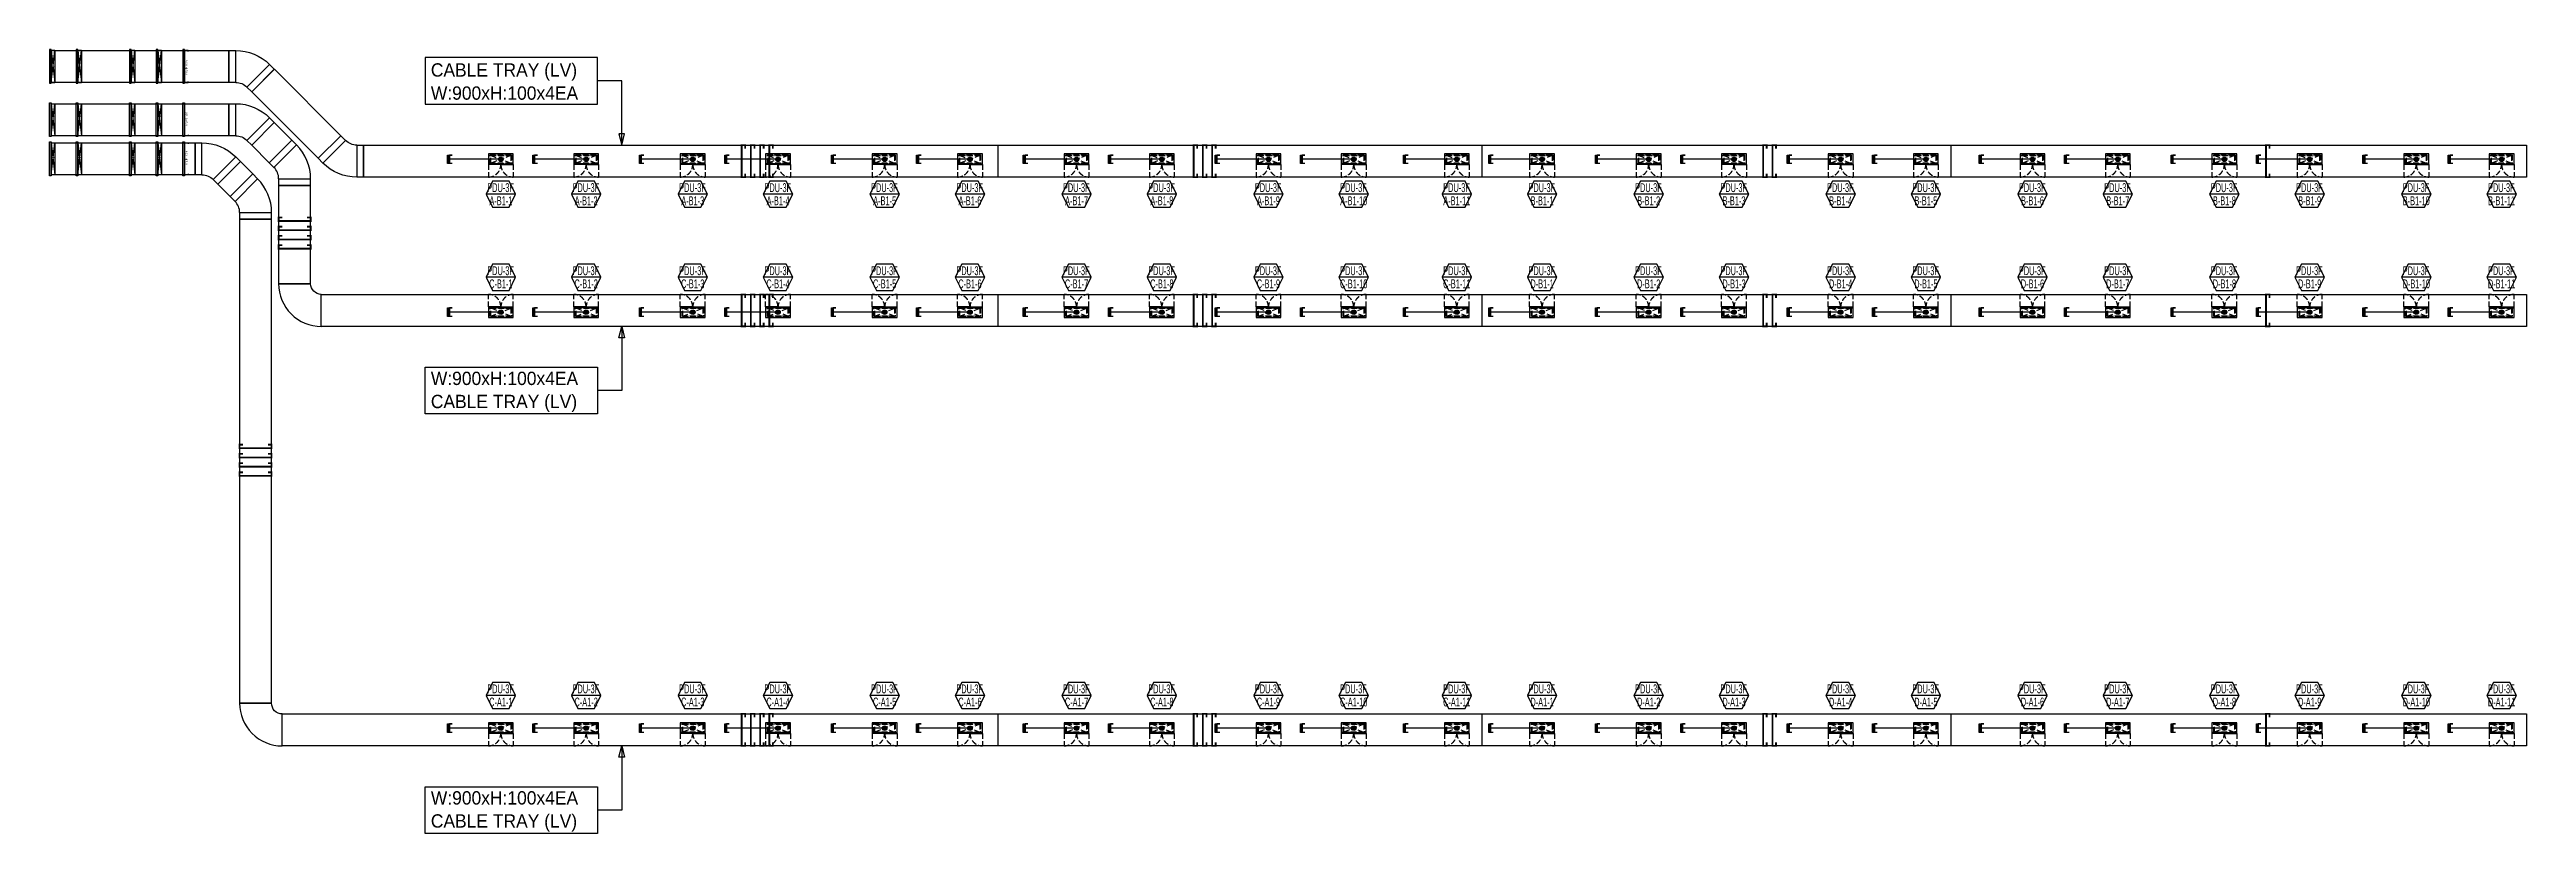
# Model space of a CAD drawing. Header units: millimetres. Extents: x 33932 to 374132, y 182625 to 847314.
# Drawn here: x 268600 to 338300, y 214787 to 236837 of the extents above; entities that cross this region are included whole.
import ezdxf
from ezdxf.enums import TextEntityAlignment as Align

# ---------------------------------------------------------------- set-up
doc = ezdxf.new("R2010")
doc.units = ezdxf.units.MM
doc.header["$LTSCALE"] = 150
doc.linetypes.add('LH2', pattern=[2.85, 2, -0.85])
for name, color, linetype in [('------00 Switch Gear_Number', 1, 'Continuous'), ('------01 Distribution Panel_PDU_A', 3, 'Continuous'), ('------01 Distribution Panel_PDU_B', 1, 'Continuous'), ('-----00 LV_CABLE', 3, 'Continuous'), ('-----26 Electrical Cable Tray_HV_N', 30, 'Continuous'), ('-----26 Electrical Cable Tray_LV_STSPDU_A', 181, 'Continuous'), ('-----26 Electrical Cable Tray_LV_STSPDU_B', 41, 'Continuous')]:
    doc.layers.add(name, color=color, linetype=linetype)
doc.styles.add('ELEC', font='')
doc.styles.get('ELEC').set_extended_font_data('Dotum')

msp = doc.modelspace()

# ---------------------------------------------------------------- texts
at = {"layer": '------00 Switch Gear_Number', "color": 2, "lineweight": -2, "style": 'ELEC', "width": 0.6}
for s, p in [('PDU-3F', (281292, 232953)), ('PDU-3F', (283692, 232953)), ('PDU-3F', (286692, 232953)), ('PDU-3F', (289092, 232953)), ('PDU-3F', (292092, 232953)), ('PDU-3F', (294492, 232953)), ('PDU-3F', (297492, 232953)), ('PDU-3F', (299892, 232953)), ('PDU-3F', (302892, 232953)), ('PDU-3F', (305292, 232953)), ('PDU-3F', (308192, 232953)), ('PDU-3F', (310592, 232953)), ('PDU-3F', (313592, 232953)), ('PDU-3F', (315992, 232953)), ('PDU-3F', (318992, 232953)), ('PDU-3F', (321392, 232953)), ('PDU-3F', (324392, 232953)), ('PDU-3F', (326792, 232953)), ('PDU-3F', (329792, 232953)), ('PDU-3F', (332192, 232953)), ('PDU-3F', (335192, 232953)), ('PDU-3F', (337592, 232953)), ('A-B1-1', (281300, 232584)), ('A-B1-2', (283700, 232584)), ('A-B1-3', (286700, 232584)), ('A-B1-4', (289100, 232584)), ('A-B1-5', (292100, 232584)), ('A-B1-6', (294500, 232584)), ('A-B1-7', (297500, 232584)), ('A-B1-8', (299900, 232584)), ('A-B1-9', (302900, 232584)), ('A-B1-10', (305300, 232584)), ('A-B1-11', (308200, 232584)), ('B-B1-1', (310600, 232584)), ('B-B1-2', (313600, 232584)), ('B-B1-3', (316000, 232584)), ('B-B1-4', (319000, 232584)), ('B-B1-5', (321400, 232584)), ('B-B1-6', (324400, 232584)), ('B-B1-7', (326800, 232584)), ('B-B1-8', (329800, 232584)), ('B-B1-9', (332200, 232584)), ('B-B1-10', (335200, 232584)), ('B-B1-11', (337600, 232584)), ('PDU-3F', (281292, 230616)), ('PDU-3F', (283692, 230616)), ('PDU-3F', (286692, 230616)), ('PDU-3F', (289092, 230616)), ('PDU-3F', (292092, 230616)), ('PDU-3F', (294492, 230616)), ('PDU-3F', (297492, 230616)), ('PDU-3F', (299892, 230616)), ('PDU-3F', (302892, 230616)), ('PDU-3F', (305292, 230616)), ('PDU-3F', (308192, 230616)), ('PDU-3F', (310592, 230616)), ('PDU-3F', (313592, 230616)), ('PDU-3F', (315992, 230616)), ('PDU-3F', (318992, 230616)), ('PDU-3F', (321392, 230616)), ('PDU-3F', (324392, 230616)), ('PDU-3F', (326792, 230616)), ('PDU-3F', (329792, 230616)), ('PDU-3F', (332192, 230616)), ('PDU-3F', (335192, 230616)), ('PDU-3F', (337592, 230616)), ('C-B1-1', (281300, 230247)), ('C-B1-2', (283700, 230247)), ('C-B1-3', (286700, 230247)), ('C-B1-4', (289100, 230247)), ('C-B1-5', (292100, 230247)), ('C-B1-6', (294500, 230247)), ('C-B1-7', (297500, 230247)), ('C-B1-8', (299900, 230247)), ('C-B1-9', (302900, 230247)), ('C-B1-10', (305300, 230247)), ('C-B1-11', (308200, 230247)), ('D-B1-1', (310600, 230247)), ('D-B1-2', (313600, 230247)), ('D-B1-3', (316000, 230247)), ('D-B1-4', (319000, 230247)), ('D-B1-5', (321400, 230247)), ('D-B1-6', (324400, 230247)), ('D-B1-7', (326800, 230247)), ('D-B1-8', (329800, 230247)), ('D-B1-9', (332200, 230247)), ('D-B1-10', (335200, 230247)), ('D-B1-11', (337600, 230247)), ('PDU-3F', (281292, 218853)), ('PDU-3F', (283692, 218853)), ('PDU-3F', (286692, 218853)), ('PDU-3F', (289092, 218853)), ('PDU-3F', (292092, 218853)), ('PDU-3F', (294492, 218853)), ('PDU-3F', (297492, 218853)), ('PDU-3F', (299892, 218853)), ('PDU-3F', (302892, 218853)), ('PDU-3F', (305292, 218853)), ('PDU-3F', (308192, 218853)), ('PDU-3F', (310592, 218853)), ('PDU-3F', (313592, 218853)), ('PDU-3F', (315992, 218853)), ('PDU-3F', (318992, 218853)), ('PDU-3F', (321392, 218853)), ('PDU-3F', (324392, 218853)), ('PDU-3F', (326792, 218853)), ('PDU-3F', (329792, 218853)), ('PDU-3F', (332192, 218853)), ('PDU-3F', (335192, 218853)), ('PDU-3F', (337592, 218853)), ('C-A1-1', (281300, 218484)), ('C-A1-2', (283700, 218484)), ('C-A1-3', (286700, 218484)), ('C-A1-4', (289100, 218484)), ('C-A1-5', (292100, 218484)), ('C-A1-6', (294500, 218484)), ('C-A1-7', (297500, 218484)), ('C-A1-8', (299900, 218484)), ('C-A1-9', (302900, 218484)), ('C-A1-10', (305300, 218484)), ('C-A1-11', (308200, 218484)), ('D-A1-1', (310600, 218484)), ('D-A1-2', (313600, 218484)), ('D-A1-3', (316000, 218484)), ('D-A1-4', (319000, 218484)), ('D-A1-5', (321400, 218484)), ('D-A1-6', (324400, 218484)), ('D-A1-7', (326800, 218484)), ('D-A1-8', (329800, 218484)), ('D-A1-9', (332200, 218484)), ('D-A1-10', (335200, 218484)), ('D-A1-11', (337600, 218484))]:
    msp.add_text(s, height=250, dxfattribs=at).set_placement(p, align=Align.MIDDLE_CENTER)
at = {"layer": '-----26 Electrical Cable Tray_LV_STSPDU_A', "style": 'ELEC'}
for s, p in [('CABLE TRAY (LV)', (279330, 236263)), ('W:900xH:100x4EA', (279330, 235613)), ('W:900xH:100x4EA', (279330, 227588)), ('CABLE TRAY (LV)', (279330, 226938))]:
    msp.add_text(s, height=375, dxfattribs=at).set_placement(p, align=Align.MIDDLE_LEFT)
at = {"layer": '-----26 Electrical Cable Tray_LV_STSPDU_B', "style": 'ELEC'}
for s, p in [('W:900xH:100x4EA', (279330, 215788)), ('CABLE TRAY (LV)', (279330, 215138))]:
    msp.add_text(s, height=375, dxfattribs=at).set_placement(p, align=Align.MIDDLE_LEFT)
at = {"color": 0, "style": 'ELEC', "width": 0.7}
for s, p in [('LV 트레이-IT', (268704, 236335, 0)), ('LV 트레이-IT', (269454, 236335, 0)), ('LV 트레이-IT', (270954, 236335, 0)), ('LV 트레이-IT', (271704, 236335, 0)), ('LV 트레이-IT(SP)', (272454, 236335, 0)), ('LV 트레이-IT', (268704, 234886, 0)), ('LV 트레이-IT', (269454, 234886, 0)), ('LV 트레이-IT', (270954, 234886, 0)), ('LV 트레이-IT', (271704, 234886, 0)), ('LV 트레이-IT(SP)', (272454, 234886, 0)), ('LV 트레이-IT', (268704, 233786)), ('LV 트레이-IT', (269454, 233786)), ('LV 트레이-IT', (270954, 233786)), ('LV 트레이-IT', (271704, 233786)), ('LV 트레이-IT(SP)', (272454, 233786))]:
    msp.add_text(s, height=50, rotation=90, dxfattribs=at).set_placement(p, align=Align.MIDDLE_CENTER)

# ---------------------------------------------------------------- blocks, each defined once
blk = doc.blocks.new('PDU_400AF_1')
at = {"color": 8, "linetype": 'LH2', "ltscale": 0.5}
for p, q in [((-350, 300), (-350, 649)), ((280, 40), (-280, 260)), ((-280, 40), (280, 260)), ((-1, 275), (19, 275)), ((350, 300), (350, 649))]:
    blk.add_line(p, q, dxfattribs=at)
for p, q in [((-1, 300), (-350, 300)), ((-350, 300), (-350, 0)), ((-1, 276), (-350, 276)), ((-350, 0), (350, 0)), ((-1, 300), (-1, 276)), ((1, 300), (350, 300)), ((1, 300), (1, 276)), ((1, 276), (350, 276)), ((350, 0), (350, 300))]:
    blk.add_line(p, q)
for points in [[(-300, 275), (300, 275), (300, 25), (-300, 25)], [(-280, 260), (280, 260), (280, 40), (-280, 40)]]:
    blk.add_lwpolyline(points, close=True, dxfattribs=at)
for centre, radius in [((-290, 267.5), 3), ((-290, 32.5), 3), ((-290, 267.5), 2), ((-290, 32.5), 2), ((-10, 267.5), 3), ((-10, 32.5), 3), ((-10, 267.5), 2), ((-10, 32.5), 2), ((10, 267.5), 3), ((10, 32.5), 3), ((10, 267.5), 2), ((10, 32.5), 2), ((290, 267.5), 3), ((290, 32.5), 3), ((290, 267.5), 2), ((290, 32.5), 2)]:
    blk.add_circle(centre, radius, dxfattribs=at)
for centre, start, end in [((-350, 300), 0, 90), ((350, 300), 90, 180)]:
    blk.add_arc(centre, 349, start, end, dxfattribs=at)
at = {"color": 8, "linetype": 'LH2', "ltscale": 0.5, "style": 'ELEC'}
blk.add_text('PDU 400AF/400AT', height=50, dxfattribs=at).set_placement((-10.6, 38.6), align=Align.MIDDLE)
blk = doc.blocks.new('A$C9a0ab699')
h = blk.add_hatch(color=0)
edge = h.paths.add_edge_path()
edge.add_arc((64, 64), 64, 720, 1080, ccw=False)
at = {"color": 0}
blk.add_circle((64, 64), 64, dxfattribs=at)
blk = doc.blocks.new('O08')
blk.add_hatch(color=0).paths.add_polyline_path([(120, 51), (-120, 51), (-120, 0), (120, 0)])
at = {"color": 0}
blk.add_lwpolyline([(120, 127.5), (120, 0), (-120, 0), (-120, 127.5), (-120, 51), (120, 51)], dxfattribs=at)
blk = doc.blocks.new('A$C1dfe50b2')
at = {"layer": '-----26 Electrical Cable Tray_LV_STSPDU_B'}
for p, q in [((636, 1275), (0, 638)), ((133, 505), (769, 1142)), ((769, 1142), (636, 1275)), ((0, 638), (133, 505)), ((264, 188), (1164, 188)), ((264, 188), (264, 0)), ((264, 0), (1164, 0)), ((1164, 0), (1164, 188))]:
    blk.add_line(p, q, dxfattribs=at)
for radius, end in [(1350, 44.99214), (450, 44.9385)]:
    blk.add_arc((-186, 188), radius, 0, end, dxfattribs=at)
blk = doc.blocks.new('A$C71e5e9d3')
at = {"layer": '-----26 Electrical Cable Tray_LV_STSPDU_A'}
for p, q in [((636, 1275), (0, 638)), ((133, 505), (769, 1142)), ((769, 1142), (636, 1275)), ((0, 638), (133, 505)), ((264, 188), (1164, 188)), ((264, 188), (264, 0)), ((264, 0), (1164, 0)), ((1164, 0), (1164, 188))]:
    blk.add_line(p, q, dxfattribs=at)
for radius, end in [(1350, 44.99214), (450, 44.9385)]:
    blk.add_arc((-186, 188), radius, 0, end, dxfattribs=at)

# ---------------------------------------------------------------- linework, layer by layer
at = {"layer": '------00 Switch Gear_Number', "color": 1, "lineweight": -2, "elevation": 0}
for points in [[(281715, 232769), (280885, 232769), (281069, 232400), (281531, 232400), (281715, 232769), (281531, 233137), (281069, 233137), (280885, 232769)], [(284115, 232769), (283285, 232769), (283469, 232400), (283931, 232400), (284115, 232769), (283931, 233137), (283469, 233137), (283285, 232769)], [(287115, 232769), (286285, 232769), (286469, 232400), (286931, 232400), (287115, 232769), (286931, 233137), (286469, 233137), (286285, 232769)], [(289515, 232769), (288685, 232769), (288869, 232400), (289331, 232400), (289515, 232769), (289331, 233137), (288869, 233137), (288685, 232769)], [(292515, 232769), (291685, 232769), (291869, 232400), (292331, 232400), (292515, 232769), (292331, 233137), (291869, 233137), (291685, 232769)], [(294915, 232769), (294085, 232769), (294269, 232400), (294731, 232400), (294915, 232769), (294731, 233137), (294269, 233137), (294085, 232769)], [(297915, 232769), (297085, 232769), (297269, 232400), (297731, 232400), (297915, 232769), (297731, 233137), (297269, 233137), (297085, 232769)], [(300315, 232769), (299485, 232769), (299669, 232400), (300131, 232400), (300315, 232769), (300131, 233137), (299669, 233137), (299485, 232769)], [(303315, 232769), (302485, 232769), (302669, 232400), (303131, 232400), (303315, 232769), (303131, 233137), (302669, 233137), (302485, 232769)], [(305715, 232769), (304885, 232769), (305069, 232400), (305531, 232400), (305715, 232769), (305531, 233137), (305069, 233137), (304885, 232769)], [(308615, 232769), (307785, 232769), (307969, 232400), (308431, 232400), (308615, 232769), (308431, 233137), (307969, 233137), (307785, 232769)], [(311015, 232769), (310185, 232769), (310369, 232400), (310831, 232400), (311015, 232769), (310831, 233137), (310369, 233137), (310185, 232769)], [(314015, 232769), (313185, 232769), (313369, 232400), (313831, 232400), (314015, 232769), (313831, 233137), (313369, 233137), (313185, 232769)], [(316415, 232769), (315585, 232769), (315769, 232400), (316231, 232400), (316415, 232769), (316231, 233137), (315769, 233137), (315585, 232769)], [(319415, 232769), (318585, 232769), (318769, 232400), (319231, 232400), (319415, 232769), (319231, 233137), (318769, 233137), (318585, 232769)], [(321815, 232769), (320985, 232769), (321169, 232400), (321631, 232400), (321815, 232769), (321631, 233137), (321169, 233137), (320985, 232769)], [(324815, 232769), (323985, 232769), (324169, 232400), (324631, 232400), (324815, 232769), (324631, 233137), (324169, 233137), (323985, 232769)], [(327215, 232769), (326385, 232769), (326569, 232400), (327031, 232400), (327215, 232769), (327031, 233137), (326569, 233137), (326385, 232769)], [(330215, 232769), (329385, 232769), (329569, 232400), (330031, 232400), (330215, 232769), (330031, 233137), (329569, 233137), (329385, 232769)], [(332615, 232769), (331785, 232769), (331969, 232400), (332431, 232400), (332615, 232769), (332431, 233137), (331969, 233137), (331785, 232769)], [(335615, 232769), (334785, 232769), (334969, 232400), (335431, 232400), (335615, 232769), (335431, 233137), (334969, 233137), (334785, 232769)], [(338015, 232769), (337185, 232769), (337369, 232400), (337831, 232400), (338015, 232769), (337831, 233137), (337369, 233137), (337185, 232769)], [(281715, 230431), (280885, 230431), (281069, 230063), (281531, 230063), (281715, 230431), (281531, 230800), (281069, 230800), (280885, 230431)], [(284115, 230431), (283285, 230431), (283469, 230063), (283931, 230063), (284115, 230431), (283931, 230800), (283469, 230800), (283285, 230431)], [(287115, 230431), (286285, 230431), (286469, 230063), (286931, 230063), (287115, 230431), (286931, 230800), (286469, 230800), (286285, 230431)], [(289515, 230431), (288685, 230431), (288869, 230063), (289331, 230063), (289515, 230431), (289331, 230800), (288869, 230800), (288685, 230431)], [(292515, 230431), (291685, 230431), (291869, 230063), (292331, 230063), (292515, 230431), (292331, 230800), (291869, 230800), (291685, 230431)], [(294915, 230431), (294085, 230431), (294269, 230063), (294731, 230063), (294915, 230431), (294731, 230800), (294269, 230800), (294085, 230431)], [(297915, 230431), (297085, 230431), (297269, 230063), (297731, 230063), (297915, 230431), (297731, 230800), (297269, 230800), (297085, 230431)], [(300315, 230431), (299485, 230431), (299669, 230063), (300131, 230063), (300315, 230431), (300131, 230800), (299669, 230800), (299485, 230431)], [(303315, 230431), (302485, 230431), (302669, 230063), (303131, 230063), (303315, 230431), (303131, 230800), (302669, 230800), (302485, 230431)], [(305715, 230431), (304885, 230431), (305069, 230063), (305531, 230063), (305715, 230431), (305531, 230800), (305069, 230800), (304885, 230431)], [(308615, 230431), (307785, 230431), (307969, 230063), (308431, 230063), (308615, 230431), (308431, 230800), (307969, 230800), (307785, 230431)], [(311015, 230431), (310185, 230431), (310369, 230063), (310831, 230063), (311015, 230431), (310831, 230800), (310369, 230800), (310185, 230431)], [(314015, 230431), (313185, 230431), (313369, 230063), (313831, 230063), (314015, 230431), (313831, 230800), (313369, 230800), (313185, 230431)], [(316415, 230431), (315585, 230431), (315769, 230063), (316231, 230063), (316415, 230431), (316231, 230800), (315769, 230800), (315585, 230431)], [(319415, 230431), (318585, 230431), (318769, 230063), (319231, 230063), (319415, 230431), (319231, 230800), (318769, 230800), (318585, 230431)], [(321815, 230431), (320985, 230431), (321169, 230063), (321631, 230063), (321815, 230431), (321631, 230800), (321169, 230800), (320985, 230431)], [(324815, 230431), (323985, 230431), (324169, 230063), (324631, 230063), (324815, 230431), (324631, 230800), (324169, 230800), (323985, 230431)], [(327215, 230431), (326385, 230431), (326569, 230063), (327031, 230063), (327215, 230431), (327031, 230800), (326569, 230800), (326385, 230431)], [(330215, 230431), (329385, 230431), (329569, 230063), (330031, 230063), (330215, 230431), (330031, 230800), (329569, 230800), (329385, 230431)], [(332615, 230431), (331785, 230431), (331969, 230063), (332431, 230063), (332615, 230431), (332431, 230800), (331969, 230800), (331785, 230431)], [(335615, 230431), (334785, 230431), (334969, 230063), (335431, 230063), (335615, 230431), (335431, 230800), (334969, 230800), (334785, 230431)], [(338015, 230431), (337185, 230431), (337369, 230063), (337831, 230063), (338015, 230431), (337831, 230800), (337369, 230800), (337185, 230431)], [(281715, 218669), (280885, 218669), (281069, 218300), (281531, 218300), (281715, 218669), (281531, 219037), (281069, 219037), (280885, 218669)], [(284115, 218669), (283285, 218669), (283469, 218300), (283931, 218300), (284115, 218669), (283931, 219037), (283469, 219037), (283285, 218669)], [(287115, 218669), (286285, 218669), (286469, 218300), (286931, 218300), (287115, 218669), (286931, 219037), (286469, 219037), (286285, 218669)], [(289515, 218669), (288685, 218669), (288869, 218300), (289331, 218300), (289515, 218669), (289331, 219037), (288869, 219037), (288685, 218669)], [(292515, 218669), (291685, 218669), (291869, 218300), (292331, 218300), (292515, 218669), (292331, 219037), (291869, 219037), (291685, 218669)], [(294915, 218669), (294085, 218669), (294269, 218300), (294731, 218300), (294915, 218669), (294731, 219037), (294269, 219037), (294085, 218669)], [(297915, 218669), (297085, 218669), (297269, 218300), (297731, 218300), (297915, 218669), (297731, 219037), (297269, 219037), (297085, 218669)], [(300315, 218669), (299485, 218669), (299669, 218300), (300131, 218300), (300315, 218669), (300131, 219037), (299669, 219037), (299485, 218669)], [(303315, 218669), (302485, 218669), (302669, 218300), (303131, 218300), (303315, 218669), (303131, 219037), (302669, 219037), (302485, 218669)], [(305715, 218669), (304885, 218669), (305069, 218300), (305531, 218300), (305715, 218669), (305531, 219037), (305069, 219037), (304885, 218669)], [(308615, 218669), (307785, 218669), (307969, 218300), (308431, 218300), (308615, 218669), (308431, 219037), (307969, 219037), (307785, 218669)], [(311015, 218669), (310185, 218669), (310369, 218300), (310831, 218300), (311015, 218669), (310831, 219037), (310369, 219037), (310185, 218669)], [(314015, 218669), (313185, 218669), (313369, 218300), (313831, 218300), (314015, 218669), (313831, 219037), (313369, 219037), (313185, 218669)], [(316415, 218669), (315585, 218669), (315769, 218300), (316231, 218300), (316415, 218669), (316231, 219037), (315769, 219037), (315585, 218669)], [(319415, 218669), (318585, 218669), (318769, 218300), (319231, 218300), (319415, 218669), (319231, 219037), (318769, 219037), (318585, 218669)], [(321815, 218669), (320985, 218669), (321169, 218300), (321631, 218300), (321815, 218669), (321631, 219037), (321169, 219037), (320985, 218669)], [(324815, 218669), (323985, 218669), (324169, 218300), (324631, 218300), (324815, 218669), (324631, 219037), (324169, 219037), (323985, 218669)], [(327215, 218669), (326385, 218669), (326569, 218300), (327031, 218300), (327215, 218669), (327031, 219037), (326569, 219037), (326385, 218669)], [(330215, 218669), (329385, 218669), (329569, 218300), (330031, 218300), (330215, 218669), (330031, 219037), (329569, 219037), (329385, 218669)], [(332615, 218669), (331785, 218669), (331969, 218300), (332431, 218300), (332615, 218669), (332431, 219037), (331969, 219037), (331785, 218669)], [(335615, 218669), (334785, 218669), (334969, 218300), (335431, 218300), (335615, 218669), (335431, 219037), (334969, 219037), (334785, 218669)], [(338015, 218669), (337185, 218669), (337369, 218300), (337831, 218300), (338015, 218669), (337831, 219037), (337369, 219037), (337185, 218669)]]:
    msp.add_lwpolyline(points, dxfattribs=at)
at = {"layer": '-----00 LV_CABLE', "color": 1, "elevation": 0}
for points in [[(281300, 233750), (279800, 233750)], [(283700, 233750), (282200, 233750)], [(286700, 233750), (285200, 233750)], [(289100, 233750), (287600, 233750)], [(292100, 233750), (290600, 233750)], [(294500, 233750), (293000, 233750)], [(297500, 233750), (296000, 233750)], [(299900, 233750), (298400, 233750)], [(302900, 233750), (301400, 233750)], [(305300, 233750), (303800, 233750)], [(308200, 233750), (306700, 233750)], [(310600, 233750), (309100, 233750)], [(313600, 233750), (312100, 233750)], [(316000, 233750), (314500, 233750)], [(319000, 233750), (317500, 233750)], [(321400, 233750), (319900, 233750)], [(324400, 233750), (322900, 233750)], [(326800, 233750), (325300, 233750)], [(329800, 233750), (328300, 233750)], [(332200, 233750), (330700, 233750)], [(335200, 233750), (333700, 233750)], [(337600, 233750), (336100, 233750)], [(281300, 229450), (279800, 229450)], [(283700, 229450), (282200, 229450)], [(286700, 229450), (285200, 229450)], [(289100, 229450), (287600, 229450)], [(292100, 229450), (290600, 229450)], [(294500, 229450), (293000, 229450)], [(297500, 229450), (296000, 229450)], [(299900, 229450), (298400, 229450)], [(302900, 229450), (301400, 229450)], [(305300, 229450), (303800, 229450)], [(308200, 229450), (306700, 229450)], [(310600, 229450), (309100, 229450)], [(313600, 229450), (312100, 229450)], [(316000, 229450), (314500, 229450)], [(319000, 229450), (317500, 229450)], [(321400, 229450), (319900, 229450)], [(324400, 229450), (322900, 229450)], [(326800, 229450), (325300, 229450)], [(329800, 229450), (328300, 229450)], [(332200, 229450), (330700, 229450)], [(335200, 229450), (333700, 229450)], [(337600, 229450), (336100, 229450)]]:
    msp.add_lwpolyline(points, dxfattribs=at)
at = {"layer": '-----00 LV_CABLE', "elevation": 0}
for points in [[(281300, 217750), (279800, 217750)], [(283700, 217750), (282200, 217750)], [(286700, 217750), (285200, 217750)], [(289100, 217750), (287600, 217750)], [(292100, 217750), (290600, 217750)], [(294500, 217750), (293000, 217750)], [(297500, 217750), (296000, 217750)], [(299900, 217750), (298400, 217750)], [(302900, 217750), (301400, 217750)], [(305300, 217750), (303800, 217750)], [(308200, 217750), (306700, 217750)], [(310600, 217750), (309100, 217750)], [(313600, 217750), (312100, 217750)], [(316000, 217750), (314500, 217750)], [(319000, 217750), (317500, 217750)], [(321400, 217750), (319900, 217750)], [(324400, 217750), (322900, 217750)], [(326800, 217750), (325300, 217750)], [(329800, 217750), (328300, 217750)], [(332200, 217750), (330700, 217750)], [(335200, 217750), (333700, 217750)], [(337600, 217750), (336100, 217750)]]:
    msp.add_lwpolyline(points, dxfattribs=at)
at = {"layer": '-----26 Electrical Cable Tray_HV_N', "color": 1, "elevation": 0}
for points in [[(279170, 236613), (279170, 235298), (284016, 235298), (284016, 236613)], [(279170, 226587), (279170, 227902), (284016, 227902), (284016, 226587)], [(279170, 214787), (279170, 216102), (284016, 216102), (284016, 214787)]]:
    msp.add_lwpolyline(points, close=True, dxfattribs=at)
for points in [[(284701, 234150), (284781, 234470), (284621, 234470), (284701, 234150), (284701, 235955), (284016, 235955)], [(284701, 229050), (284781, 228730), (284621, 228730), (284701, 229050), (284701, 227245), (284016, 227245)], [(284701, 217250), (284781, 216930), (284621, 216930), (284701, 217250), (284701, 215445), (284016, 215445)]]:
    msp.add_lwpolyline(points, dxfattribs=at)
at = {"layer": '-----26 Electrical Cable Tray_LV_STSPDU_A', "elevation": 0}
for points in [[(273650, 236812), (273650, 235912), (268650, 235912), (268650, 236812)], [(268650, 235912), (268650, 236812), (268750, 236812), (268750, 235912)], [(273650, 236812), (273650, 235912), (269400, 235912), (269400, 236812)], [(269400, 235912), (269400, 236812), (269500, 236812), (269500, 235912)], [(273650, 236812), (273650, 235912), (270900, 235912), (270900, 236812)], [(270900, 235912), (270900, 236812), (271000, 236812), (271000, 235912)], [(273650, 236812), (273650, 235912), (271650, 235912), (271650, 236812)], [(271650, 235912), (271650, 236812), (271750, 236812), (271750, 235912)], [(274289, 235649), (274926, 236286), (276798, 234414), (276161, 233778)], [(274289, 235649), (274926, 236286), (276798, 234414), (276161, 233778)], [(274289, 235649), (274926, 236286), (276798, 234414), (276161, 233778)], [(274289, 235649), (274926, 236286), (276798, 234414), (276161, 233778)], [(273650, 235313), (273650, 234413), (268650, 234412), (268650, 235312)], [(268650, 234412), (268650, 235312), (268750, 235312), (268750, 234412)], [(273650, 235313), (273650, 234413), (269400, 234412), (269400, 235312)], [(269400, 234412), (269400, 235312), (269500, 235312), (269500, 234412)], [(273650, 235313), (273650, 234413), (270900, 234412), (270900, 235312)], [(270900, 234412), (270900, 235312), (271000, 235312), (271000, 234412)], [(273650, 235313), (273650, 234413), (271650, 234412), (271650, 235312)], [(271650, 234412), (271650, 235312), (271750, 235312), (271750, 234412)], [(274288, 234148), (274924, 234785), (275419, 234290), (274783, 233653)], [(295286, 234150), (295286, 233250), (277436, 233250), (277436, 234150)], [(308900, 234150), (308900, 233250), (277436, 233250), (277436, 234150)], [(322100, 234150), (322100, 233250), (277436, 233250), (277436, 234150)], [(338300, 234150), (338300, 233250), (277436, 233250), (277436, 234150)], [(275047, 230250), (275947, 230250), (275947, 233015), (275047, 233015)], [(275047, 230250), (275947, 230250), (275947, 233015), (275047, 233015)], [(275047, 230250), (275947, 230250), (275947, 233015), (275047, 233015)], [(275047, 230250), (275947, 230250), (275947, 233015), (275047, 233015)], [(295286, 229950), (295286, 229050), (276247, 229050), (276247, 229950)], [(308900, 229950), (308900, 229050), (276247, 229050), (276247, 229950)], [(322100, 229950), (322100, 229050), (276247, 229050), (276247, 229950)], [(338300, 229950), (338300, 229050), (276247, 229050), (276247, 229950)]]:
    msp.add_lwpolyline(points, close=True, dxfattribs=at)
for points in [[(268650, 235912), (268750, 236812)], [(268650, 236812), (268750, 235912)], [(269400, 235912), (269500, 236812)], [(269400, 236812), (269500, 235912)], [(270900, 235912), (271000, 236812)], [(270900, 236812), (271000, 235912)], [(271650, 235912), (271750, 236812)], [(271650, 236812), (271750, 235912)], [(268650, 234412), (268750, 235312)], [(268650, 235312), (268750, 234412)], [(269400, 234412), (269500, 235312)], [(269400, 235312), (269500, 234412)], [(270900, 234412), (271000, 235312)], [(270900, 235312), (271000, 234412)], [(271650, 234412), (271750, 235312)], [(271650, 235312), (271750, 234412)]]:
    msp.add_lwpolyline(points, dxfattribs=at)
at = {"layer": '-----26 Electrical Cable Tray_LV_STSPDU_A'}
msp.add_lwpolyline([(274288, 234148), (274924, 234785), (275419, 234290), (274783, 233653)], close=True, dxfattribs=at)
msp.add_lwpolyline([(274288, 234148), (274924, 234785), (275419, 234290), (274783, 233653)], close=True, dxfattribs=at)
msp.add_lwpolyline([(274288, 234148), (274924, 234785), (275419, 234290), (274783, 233653)], close=True, dxfattribs=at)
at = {"layer": '-----26 Electrical Cable Tray_LV_STSPDU_A', "ltscale": 7.5, "const_width": 50, "elevation": 0}
for points in [[(288177, 234050), (288177, 234150), (288077, 234150), (288077, 233250), (288177, 233250), (288177, 233350)], [(288436, 234050), (288436, 234150), (288336, 234150), (288336, 233250), (288436, 233250), (288436, 233350)], [(288696, 234050), (288696, 234150), (288596, 234150), (288596, 233250), (288696, 233250), (288696, 233350)], [(288956, 234050), (288956, 234150), (288856, 234150), (288856, 233250), (288956, 233250), (288956, 233350)], [(300895, 234050), (300895, 234150), (300795, 234150), (300795, 233250), (300895, 233250), (300895, 233350)], [(301154, 234050), (301154, 234150), (301054, 234150), (301054, 233250), (301154, 233250), (301154, 233350)], [(301414, 234050), (301414, 234150), (301314, 234150), (301314, 233250), (301414, 233250), (301414, 233350)], [(316921, 234050), (316921, 234150), (316821, 234150), (316821, 233250), (316921, 233250), (316921, 233350)], [(317181, 234050), (317181, 234150), (317081, 234150), (317081, 233250), (317181, 233250), (317181, 233350)], [(331070, 234050), (331070, 234150), (330970, 234150), (330970, 233250), (331070, 233250), (331070, 233350)], [(275147, 232115), (275047, 232115), (275047, 232015), (275947, 232015), (275947, 232115), (275847, 232115)], [(275147, 232115), (275047, 232115), (275047, 232015), (275947, 232015), (275947, 232115), (275847, 232115)], [(275147, 231855), (275047, 231855), (275047, 231755), (275947, 231755), (275947, 231855), (275847, 231855)], [(275147, 231855), (275047, 231855), (275047, 231755), (275947, 231755), (275947, 231855), (275847, 231855)], [(275147, 231595), (275047, 231595), (275047, 231495), (275947, 231495), (275947, 231595), (275847, 231595)], [(275147, 231595), (275047, 231595), (275047, 231495), (275947, 231495), (275947, 231595), (275847, 231595)], [(275147, 231335), (275047, 231335), (275047, 231235), (275947, 231235), (275947, 231335), (275847, 231335)], [(275147, 231335), (275047, 231335), (275047, 231235), (275947, 231235), (275947, 231335), (275847, 231335)], [(288177, 229850), (288177, 229950), (288077, 229950), (288077, 229050), (288177, 229050), (288177, 229150)], [(288436, 229850), (288436, 229950), (288336, 229950), (288336, 229050), (288436, 229050), (288436, 229150)], [(288696, 229850), (288696, 229950), (288596, 229950), (288596, 229050), (288696, 229050), (288696, 229150)], [(288956, 229850), (288956, 229950), (288856, 229950), (288856, 229050), (288956, 229050), (288956, 229150)], [(300895, 229850), (300895, 229950), (300795, 229950), (300795, 229050), (300895, 229050), (300895, 229150)], [(301154, 229850), (301154, 229950), (301054, 229950), (301054, 229050), (301154, 229050), (301154, 229150)], [(301414, 229850), (301414, 229950), (301314, 229950), (301314, 229050), (301414, 229050), (301414, 229150)], [(316921, 229850), (316921, 229950), (316821, 229950), (316821, 229050), (316921, 229050), (316921, 229150)], [(317181, 229850), (317181, 229950), (317081, 229950), (317081, 229050), (317181, 229050), (317181, 229150)], [(331070, 229850), (331070, 229950), (330970, 229950), (330970, 229050), (331070, 229050), (331070, 229150)]]:
    msp.add_lwpolyline(points, dxfattribs=at)
at = {"layer": '-----26 Electrical Cable Tray_LV_STSPDU_A', "elevation": 0}
msp.add_lwpolyline([(276247, 229950), (276247, 229950, -0.414214), (275947, 230250), (275947, 230250), (275047, 230250, 0.414214), (276247, 229050)], format="xyb", close=True, dxfattribs=at)
msp.add_lwpolyline([(276247, 229950), (276247, 229950, -0.414214), (275947, 230250), (275947, 230250), (275047, 230250, 0.414214), (276247, 229050)], format="xyb", close=True, dxfattribs=at)
msp.add_lwpolyline([(276247, 229950), (276247, 229950, -0.414214), (275947, 230250), (275947, 230250), (275047, 230250, 0.414214), (276247, 229050)], format="xyb", close=True, dxfattribs=at)
msp.add_lwpolyline([(276247, 229950), (276247, 229950, -0.414214), (275947, 230250), (275947, 230250), (275047, 230250, 0.414214), (276247, 229050)], format="xyb", close=True, dxfattribs=at)
at = {"layer": '-----26 Electrical Cable Tray_LV_STSPDU_B', "elevation": 0}
for points in [[(272700, 234212), (272700, 233312), (268650, 233312), (268650, 234212)], [(268650, 233312), (268650, 234212), (268750, 234212), (268750, 233312)], [(272700, 234212), (272700, 233312), (269400, 233312), (269400, 234212)], [(269400, 233312), (269400, 234212), (269500, 234212), (269500, 233312)], [(272700, 234212), (272700, 233312), (270900, 233312), (270900, 234212)], [(270900, 233312), (270900, 234212), (271000, 234212), (271000, 233312)], [(271650, 233312), (271650, 234212), (271750, 234212), (271750, 233312)], [(272700, 234212), (272700, 233312), (271650, 233312), (271650, 234212)], [(273338, 233048), (273974, 233684), (274323, 233338), (273686, 232701)], [(273338, 233048), (273974, 233684), (274323, 233338), (273686, 232701)], [(273338, 233048), (273974, 233684), (274323, 233338), (273686, 232701)], [(273338, 233048), (273974, 233684), (274323, 233338), (273686, 232701)], [(273947, 218450), (274847, 218450), (274847, 232062), (273947, 232062)], [(273947, 218450), (274847, 218450), (274847, 232062), (273947, 232062)], [(273947, 218450), (274847, 218450), (274847, 232062), (273947, 232062)], [(273947, 218450), (274847, 218450), (274847, 232062), (273947, 232062)], [(295286, 218150), (295286, 217250), (275147, 217250), (275147, 218150)], [(308900, 218150), (308900, 217250), (275147, 217250), (275147, 218150)], [(322100, 218150), (322100, 217250), (275147, 217250), (275147, 218150)], [(338300, 218150), (338300, 217250), (275147, 217250), (275147, 218150)]]:
    msp.add_lwpolyline(points, close=True, dxfattribs=at)
for points in [[(268650, 233312), (268750, 234212)], [(268650, 234212), (268750, 233312)], [(269400, 233312), (269500, 234212)], [(269400, 234212), (269500, 233312)], [(270900, 233312), (271000, 234212)], [(270900, 234212), (271000, 233312)], [(271650, 233312), (271750, 234212)], [(271650, 234212), (271750, 233312)]]:
    msp.add_lwpolyline(points, dxfattribs=at)
at = {"layer": '-----26 Electrical Cable Tray_LV_STSPDU_B', "ltscale": 7.5, "const_width": 50, "elevation": 0}
for points in [[(274047, 225724), (273947, 225724), (273947, 225624), (274847, 225624), (274847, 225724), (274747, 225724)], [(274047, 225724), (273947, 225724), (273947, 225624), (274847, 225624), (274847, 225724), (274747, 225724)], [(274047, 225464), (273947, 225464), (273947, 225364), (274847, 225364), (274847, 225464), (274747, 225464)], [(274047, 225464), (273947, 225464), (273947, 225364), (274847, 225364), (274847, 225464), (274747, 225464)], [(274047, 225204), (273947, 225204), (273947, 225104), (274847, 225104), (274847, 225204), (274747, 225204)], [(274047, 225204), (273947, 225204), (273947, 225104), (274847, 225104), (274847, 225204), (274747, 225204)], [(274047, 224944), (273947, 224944), (273947, 224844), (274847, 224844), (274847, 224944), (274747, 224944)], [(274047, 224944), (273947, 224944), (273947, 224844), (274847, 224844), (274847, 224944), (274747, 224944)], [(288177, 218050), (288177, 218150), (288077, 218150), (288077, 217250), (288177, 217250), (288177, 217350)], [(288436, 218050), (288436, 218150), (288336, 218150), (288336, 217250), (288436, 217250), (288436, 217350)], [(288696, 218050), (288696, 218150), (288596, 218150), (288596, 217250), (288696, 217250), (288696, 217350)], [(288956, 218050), (288956, 218150), (288856, 218150), (288856, 217250), (288956, 217250), (288956, 217350)], [(300895, 218050), (300895, 218150), (300795, 218150), (300795, 217250), (300895, 217250), (300895, 217350)], [(301154, 218050), (301154, 218150), (301054, 218150), (301054, 217250), (301154, 217250), (301154, 217350)], [(301414, 218050), (301414, 218150), (301314, 218150), (301314, 217250), (301414, 217250), (301414, 217350)], [(316921, 218050), (316921, 218150), (316821, 218150), (316821, 217250), (316921, 217250), (316921, 217350)], [(317181, 218050), (317181, 218150), (317081, 218150), (317081, 217250), (317181, 217250), (317181, 217350)], [(331070, 218050), (331070, 218150), (330970, 218150), (330970, 217250), (331070, 217250), (331070, 217350)]]:
    msp.add_lwpolyline(points, dxfattribs=at)
at = {"layer": '-----26 Electrical Cable Tray_LV_STSPDU_B', "elevation": 0}
msp.add_lwpolyline([(275147, 218150), (275147, 218150, -0.414214), (274847, 218450), (274847, 218450), (273947, 218450, 0.414214), (275147, 217250)], format="xyb", close=True, dxfattribs=at)
msp.add_lwpolyline([(275147, 218150), (275147, 218150, -0.414214), (274847, 218450), (274847, 218450), (273947, 218450, 0.414214), (275147, 217250)], format="xyb", close=True, dxfattribs=at)
msp.add_lwpolyline([(275147, 218150), (275147, 218150, -0.414214), (274847, 218450), (274847, 218450), (273947, 218450, 0.414214), (275147, 217250)], format="xyb", close=True, dxfattribs=at)
msp.add_lwpolyline([(275147, 218150), (275147, 218150, -0.414214), (274847, 218450), (274847, 218450), (273947, 218450, 0.414214), (275147, 217250)], format="xyb", close=True, dxfattribs=at)
at = {"color": 0, "elevation": 0}
for points in [[(268650, 236837), (268600, 236837), (268600, 235887), (268650, 235887), (268650, 236837)], [(268750, 236787), (268750, 236812), (268650, 236812), (268650, 235912), (268750, 235912), (268750, 235937)], [(269400, 236837), (269350, 236837), (269350, 235887), (269400, 235887), (269400, 236837)], [(269500, 236787), (269500, 236812), (269400, 236812), (269400, 235912), (269500, 235912), (269500, 235937)], [(270900, 236837), (270850, 236837), (270850, 235887), (270900, 235887), (270900, 236837)], [(271000, 236787), (271000, 236812), (270900, 236812), (270900, 235912), (271000, 235912), (271000, 235937)], [(271650, 236837), (271600, 236837), (271600, 235887), (271650, 235887), (271650, 236837)], [(271750, 236787), (271750, 236812), (271650, 236812), (271650, 235912), (271750, 235912), (271750, 235937)], [(272400, 236837), (272350, 236837), (272350, 235887), (272400, 235887), (272400, 236837)], [(272500, 236787), (272500, 236812), (272400, 236812), (272400, 235912), (272500, 235912), (272500, 235937)], [(268650, 234387), (268600, 234387), (268600, 235337), (268650, 235337), (268650, 234387)], [(268750, 234437), (268750, 234412), (268650, 234412), (268650, 235312), (268750, 235312), (268750, 235287)], [(269400, 234387), (269350, 234387), (269350, 235337), (269400, 235337), (269400, 234387)], [(269500, 234437), (269500, 234412), (269400, 234412), (269400, 235312), (269500, 235312), (269500, 235287)], [(270900, 234387), (270850, 234387), (270850, 235337), (270900, 235337), (270900, 234387)], [(271000, 234437), (271000, 234412), (270900, 234412), (270900, 235312), (271000, 235312), (271000, 235287)], [(271650, 234387), (271600, 234387), (271600, 235337), (271650, 235337), (271650, 234387)], [(271750, 234437), (271750, 234412), (271650, 234412), (271650, 235312), (271750, 235312), (271750, 235287)], [(272400, 234387), (272350, 234387), (272350, 235337), (272400, 235337), (272400, 234387)], [(272500, 234437), (272500, 234412), (272400, 234412), (272400, 235312), (272500, 235312), (272500, 235287)], [(268650, 233287), (268600, 233287), (268600, 234237), (268650, 234237), (268650, 233287)], [(268750, 233337), (268750, 233312), (268650, 233312), (268650, 234212), (268750, 234212), (268750, 234187)], [(269400, 233287), (269350, 233287), (269350, 234237), (269400, 234237), (269400, 233287)], [(269500, 233337), (269500, 233312), (269400, 233312), (269400, 234212), (269500, 234212), (269500, 234187)], [(270900, 233287), (270850, 233287), (270850, 234237), (270900, 234237), (270900, 233287)], [(271000, 233337), (271000, 233312), (270900, 233312), (270900, 234212), (271000, 234212), (271000, 234187)], [(271650, 233287), (271600, 233287), (271600, 234237), (271650, 234237), (271650, 233287)], [(271750, 233337), (271750, 233312), (271650, 233312), (271650, 234212), (271750, 234212), (271750, 234187)], [(272400, 233287), (272350, 233287), (272350, 234237), (272400, 234237), (272400, 233287)], [(272500, 233337), (272500, 233312), (272400, 233312), (272400, 234212), (272500, 234212), (272500, 234187)]]:
    msp.add_lwpolyline(points, dxfattribs=at)

# ---------------------------------------------------------------- block references
at = {"layer": '------01 Distribution Panel_PDU_A', "rotation": 180}
for p in [(281300, 217900), (283700, 217900), (286700, 217900), (289100, 217900), (292100, 217900), (294500, 217900), (297500, 217900), (299900, 217900), (302900, 217900), (305300, 217900), (308200, 217900), (310600, 217900), (313600, 217900), (316000, 217900), (319000, 217900), (321400, 217900), (324400, 217900), (326800, 217900), (329800, 217900), (332200, 217900), (335200, 217900), (337600, 217900)]:
    msp.add_blockref('PDU_400AF_1', p, dxfattribs=at)
at = {"layer": '------01 Distribution Panel_PDU_B', "rotation": 180}
for p in [(281300, 233900), (283700, 233900), (286700, 233900), (289100, 233900), (292100, 233900), (294500, 233900), (297500, 233900), (299900, 233900), (302900, 233900), (305300, 233900), (308200, 233900), (310600, 233900), (313600, 233900), (316000, 233900), (319000, 233900), (321400, 233900), (324400, 233900), (326800, 233900), (329800, 233900), (332200, 233900), (335200, 233900), (337600, 233900)]:
    msp.add_blockref('PDU_400AF_1', p, dxfattribs=at)
at = {"layer": '------01 Distribution Panel_PDU_B'}
for p in [(281300, 229300), (283700, 229300), (286700, 229300), (289100, 229300), (292100, 229300), (294500, 229300), (297500, 229300), (299900, 229300), (302900, 229300), (305300, 229300), (308200, 229300), (310600, 229300), (313600, 229300), (316000, 229300), (319000, 229300), (321400, 229300), (324400, 229300), (326800, 229300), (329800, 229300), (332200, 229300), (335200, 229300), (337600, 229300)]:
    msp.add_blockref('PDU_400AF_1', p, dxfattribs=at)
at = {"layer": '-----00 LV_CABLE', "color": 1}
for name, p, rotation in [('O08', (279800, 233750), 270), ('A$C9a0ab699', (281364, 233814), 180), ('O08', (282200, 233750), 270), ('A$C9a0ab699', (283764, 233814), 180), ('O08', (285200, 233750), 270), ('A$C9a0ab699', (286764, 233814), 180), ('O08', (287600, 233750), 270), ('A$C9a0ab699', (289164, 233814), 180), ('O08', (290600, 233750), 270), ('A$C9a0ab699', (292164, 233814), 180), ('O08', (293000, 233750), 270), ('A$C9a0ab699', (294564, 233814), 180), ('O08', (296000, 233750), 270), ('A$C9a0ab699', (297564, 233814), 180), ('O08', (298400, 233750), 270), ('A$C9a0ab699', (299964, 233814), 180), ('O08', (301400, 233750), 270), ('A$C9a0ab699', (302964, 233814), 180), ('O08', (303800, 233750), 270), ('A$C9a0ab699', (305364, 233814), 180), ('O08', (306700, 233750), 270), ('A$C9a0ab699', (308264, 233814), 180), ('O08', (309100, 233750), 270), ('A$C9a0ab699', (310664, 233814), 180), ('O08', (312100, 233750), 270), ('A$C9a0ab699', (313664, 233814), 180), ('O08', (314500, 233750), 270), ('A$C9a0ab699', (316064, 233814), 180), ('O08', (317500, 233750), 270), ('A$C9a0ab699', (319064, 233814), 180), ('O08', (319900, 233750), 270), ('A$C9a0ab699', (321464, 233814), 180), ('O08', (322900, 233750), 270), ('A$C9a0ab699', (324464, 233814), 180), ('O08', (325300, 233750), 270), ('A$C9a0ab699', (326864, 233814), 180), ('O08', (328300, 233750), 270), ('A$C9a0ab699', (329864, 233814), 180), ('O08', (330700, 233750), 270), ('A$C9a0ab699', (332264, 233814), 180), ('O08', (333700, 233750), 270), ('A$C9a0ab699', (335264, 233814), 180), ('O08', (336100, 233750), 270), ('A$C9a0ab699', (337664, 233814), 180), ('O08', (279800, 229450), 270), ('A$C9a0ab699', (281364, 229514), 180), ('O08', (282200, 229450), 270), ('A$C9a0ab699', (283764, 229514), 180), ('O08', (285200, 229450), 270), ('A$C9a0ab699', (286764, 229514), 180), ('O08', (287600, 229450), 270), ('A$C9a0ab699', (289164, 229514), 180), ('O08', (290600, 229450), 270), ('A$C9a0ab699', (292164, 229514), 180), ('O08', (293000, 229450), 270), ('A$C9a0ab699', (294564, 229514), 180), ('O08', (296000, 229450), 270), ('A$C9a0ab699', (297564, 229514), 180), ('O08', (298400, 229450), 270), ('A$C9a0ab699', (299964, 229514), 180), ('O08', (301400, 229450), 270), ('A$C9a0ab699', (302964, 229514), 180), ('O08', (303800, 229450), 270), ('A$C9a0ab699', (305364, 229514), 180), ('O08', (306700, 229450), 270), ('A$C9a0ab699', (308264, 229514), 180), ('O08', (309100, 229450), 270), ('A$C9a0ab699', (310664, 229514), 180), ('O08', (312100, 229450), 270), ('A$C9a0ab699', (313664, 229514), 180), ('O08', (314500, 229450), 270), ('A$C9a0ab699', (316064, 229514), 180), ('O08', (317500, 229450), 270), ('A$C9a0ab699', (319064, 229514), 180), ('O08', (319900, 229450), 270), ('A$C9a0ab699', (321464, 229514), 180), ('O08', (322900, 229450), 270), ('A$C9a0ab699', (324464, 229514), 180), ('O08', (325300, 229450), 270), ('A$C9a0ab699', (326864, 229514), 180), ('O08', (328300, 229450), 270), ('A$C9a0ab699', (329864, 229514), 180), ('O08', (330700, 229450), 270), ('A$C9a0ab699', (332264, 229514), 180), ('O08', (333700, 229450), 270), ('A$C9a0ab699', (335264, 229514), 180), ('O08', (336100, 229450), 270), ('A$C9a0ab699', (337664, 229514), 180)]:
    msp.add_blockref(name, p, dxfattribs=dict(at, rotation=rotation))
at = {"layer": '-----00 LV_CABLE'}
for name, p, rotation in [('O08', (279800, 217750), 270), ('A$C9a0ab699', (281364, 217814), 180), ('O08', (282200, 217750), 270), ('A$C9a0ab699', (283764, 217814), 180), ('O08', (285200, 217750), 270), ('A$C9a0ab699', (286764, 217814), 180), ('O08', (287600, 217750), 270), ('A$C9a0ab699', (289164, 217814), 180), ('O08', (290600, 217750), 270), ('A$C9a0ab699', (292164, 217814), 180), ('O08', (293000, 217750), 270), ('A$C9a0ab699', (294564, 217814), 180), ('O08', (296000, 217750), 270), ('A$C9a0ab699', (297564, 217814), 180), ('O08', (298400, 217750), 270), ('A$C9a0ab699', (299964, 217814), 180), ('O08', (301400, 217750), 270), ('A$C9a0ab699', (302964, 217814), 180), ('O08', (303800, 217750), 270), ('A$C9a0ab699', (305364, 217814), 180), ('O08', (306700, 217750), 270), ('A$C9a0ab699', (308264, 217814), 180), ('O08', (309100, 217750), 270), ('A$C9a0ab699', (310664, 217814), 180), ('O08', (312100, 217750), 270), ('A$C9a0ab699', (313664, 217814), 180), ('O08', (314500, 217750), 270), ('A$C9a0ab699', (316064, 217814), 180), ('O08', (317500, 217750), 270), ('A$C9a0ab699', (319064, 217814), 180), ('O08', (319900, 217750), 270), ('A$C9a0ab699', (321464, 217814), 180), ('O08', (322900, 217750), 270), ('A$C9a0ab699', (324464, 217814), 180), ('O08', (325300, 217750), 270), ('A$C9a0ab699', (326864, 217814), 180), ('O08', (328300, 217750), 270), ('A$C9a0ab699', (329864, 217814), 180), ('O08', (330700, 217750), 270), ('A$C9a0ab699', (332264, 217814), 180), ('O08', (333700, 217750), 270), ('A$C9a0ab699', (335264, 217814), 180), ('O08', (336100, 217750), 270), ('A$C9a0ab699', (337664, 217814), 180)]:
    msp.add_blockref(name, p, dxfattribs=dict(at, rotation=rotation))
at = {"layer": '-----26 Electrical Cable Tray_LV_STSPDU_A', "xscale": -1}
for p, rotation in [((273650, 235648), 270), ((273650, 235648, 0), 270), ((273650, 235648, 0), 270), ((273650, 235648, 0), 270), ((273650, 234149), 270), ((273650, 234149), 270), ((273650, 234149), 270), ((273650, 234149), 270), ((277436, 234414), 90), ((277436, 234414), 90), ((277436, 234414), 90), ((277436, 234414), 90)]:
    msp.add_blockref('A$C71e5e9d3', p, dxfattribs=dict(at, rotation=rotation))
at = {"layer": '-----26 Electrical Cable Tray_LV_STSPDU_A'}
msp.add_blockref('A$C71e5e9d3', (274783, 233015), dxfattribs=at)
msp.add_blockref('A$C71e5e9d3', (274783, 233015), dxfattribs=at)
msp.add_blockref('A$C71e5e9d3', (274783, 233015), dxfattribs=at)
msp.add_blockref('A$C71e5e9d3', (274783, 233015), dxfattribs=at)
at = {"layer": '-----26 Electrical Cable Tray_LV_STSPDU_B', "xscale": -1, "rotation": 270}
msp.add_blockref('A$C1dfe50b2', (272700, 233048), dxfattribs=at)
msp.add_blockref('A$C1dfe50b2', (272700, 233048), dxfattribs=at)
msp.add_blockref('A$C1dfe50b2', (272700, 233048), dxfattribs=at)
msp.add_blockref('A$C1dfe50b2', (272700, 233048), dxfattribs=at)
at = {"layer": '-----26 Electrical Cable Tray_LV_STSPDU_B'}
msp.add_blockref('A$C1dfe50b2', (273686, 232062), dxfattribs=at)
msp.add_blockref('A$C1dfe50b2', (273686, 232062), dxfattribs=at)
msp.add_blockref('A$C1dfe50b2', (273686, 232062), dxfattribs=at)
msp.add_blockref('A$C1dfe50b2', (273686, 232062), dxfattribs=at)

msp.set_redraw_order([(e.dxf.handle, doc.entitydb.next_handle()) for e in msp.query("TEXT MTEXT ATTDEF DIMENSION ARC_DIMENSION")])  # texts and dimensions are drawn at this point

doc.saveas('drawing.dxf')
